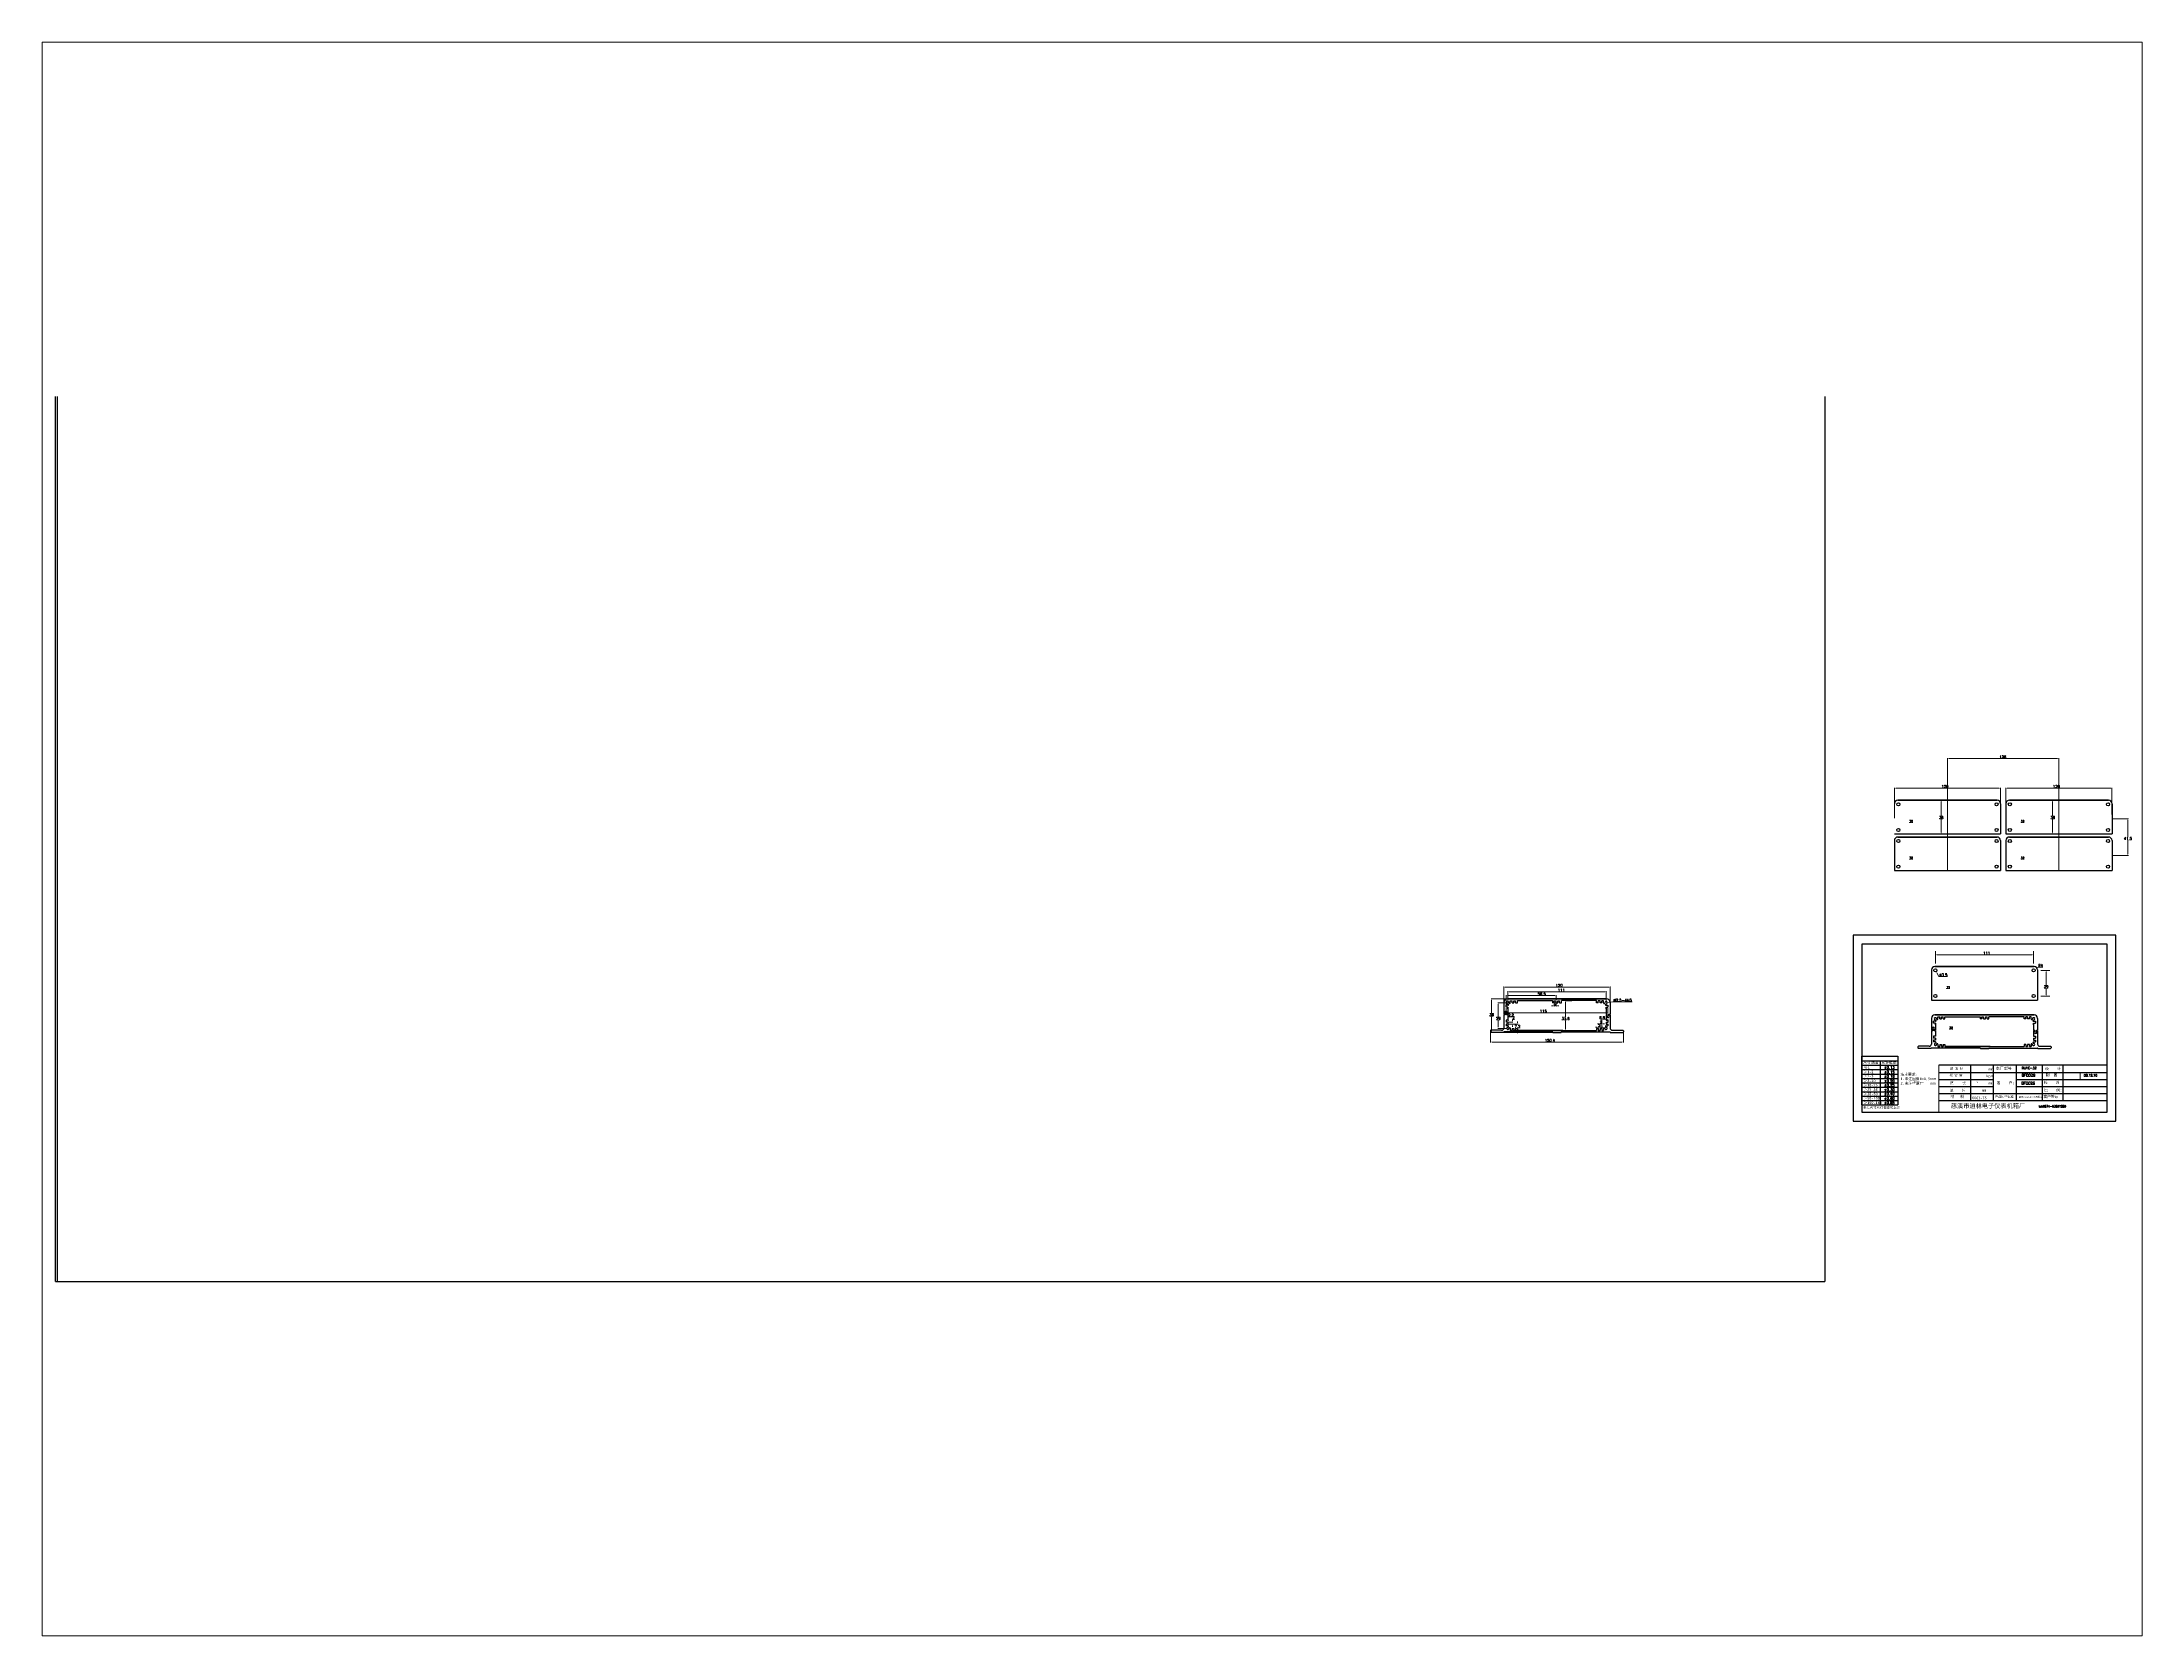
# Paper-space layout '布局1' of a CAD drawing. Header units: millimetres. Extents: x 26 to 231, y 20 to 176.
# The model-space entities are those that its viewports show. They can reach past a viewport. Long polylines and large blocks are cut down to what shows.
import ezdxf

# ---------------------------------------------------------------- set-up
doc = ezdxf.new("R2010")
doc.units = ezdxf.units.MM
doc.header["$PDMODE"] = 2
doc.header["$PDSIZE"] = 3
doc.layers.add('BORDERLINE', color=7, linetype='Continuous')
doc.styles.get("Standard").update_dxf_attribs({"font": 'txt.shx', "height": 3})
doc.dimstyles.new('ISO-25$0', dxfattribs={"dimtxt": 3.5, "dimasz": 1.5, "dimexe": 0.6, "dimexo": 1, "dimgap": 0.3, "dimtad": 1, "dimtih": 1, "dimtoh": 1, "dimdec": 1, "dimdsep": 46, "dimtxsty": 'Standard', "dimcen": 0, "dimclrd": 256, "dimclre": 256, "dimclrt": 256, "dimaunit": 1, "dimadec": 0, "dimazin": 3, "dimtfac": 1, "dimtdec": 1, "dimtofl": 0, "dimtmove": 0, "dimatfit": 3, "dimfxl": 0, "dimlwd": 9, "dimlwe": 9, "dimarcsym": 0})
doc.dimstyles.new('ISO-25$3', dxfattribs={"dimtxt": 3.5, "dimasz": 1.5, "dimexe": 1, "dimexo": 1, "dimgap": 0.3, "dimtad": 1, "dimtih": 1, "dimtoh": 1, "dimdec": 1, "dimdsep": 46, "dimtxsty": 'Standard', "dimcen": 0, "dimclrd": 256, "dimclre": 256, "dimclrt": 256, "dimaunit": 1, "dimadec": 0, "dimazin": 3, "dimtfac": 1, "dimtdec": 1, "dimtofl": 0, "dimtmove": 0, "dimatfit": 3, "dimfxl": 0, "dimlwd": 9, "dimlwe": 9, "dimarcsym": 0})
doc.dimstyles.new('ISO-25$4', dxfattribs={"dimtxt": 3.5, "dimasz": 0.8, "dimexe": 1, "dimexo": 1, "dimgap": 0.3, "dimtad": 1, "dimtih": 1, "dimtoh": 1, "dimdec": 1, "dimdsep": 46, "dimtxsty": 'Standard', "dimcen": 0, "dimclrd": 256, "dimclre": 256, "dimclrt": 256, "dimaunit": 1, "dimadec": 0, "dimazin": 3, "dimtfac": 1, "dimtdec": 1, "dimtofl": 0, "dimtmove": 0, "dimatfit": 3, "dimfxl": 0, "dimlwd": 9, "dimlwe": 9, "dimarcsym": 0})

# ---------------------------------------------------------------- blocks, each defined once
blk = doc.blocks.new('*D1')
at = {"lineweight": 9}
for p, q in [((2243.9, 351.5), (2254.2, 351.5)), ((2250.2, 350), (2250.2, 334.8)), ((2243.9, 322.5), (2254.2, 322.5)), ((2250.2, 324), (2250.2, 331.2))]:
    blk.add_line(p, q, dxfattribs=at)
for points in [[(2249.9, 350), (2250.4, 350), (2250.2, 351.5)], [(2249.9, 324), (2250.4, 324), (2250.2, 322.5)]]:
    blk.add_solid(points)
at = {"layer": 'Defpoints', "color": 0}
for p in [(2235.9, 351.5), (2235.9, 322.5), (2250.2, 322.5)]:
    blk.add_point(p, dxfattribs=at)
at = {"insert": (2250.2, 333), "char_height": 3, "attachment_point": 5}
blk.add_mtext('29', dxfattribs=at)
blk = doc.blocks.new('*D6')
at = {"lineweight": 9}
for p, q in [((2124.9, 359.5), (2124.9, 373.1)), ((2126.4, 369.1), (2234.4, 369.1)), ((2235.9, 359.5), (2235.9, 373.1))]:
    blk.add_line(p, q, dxfattribs=at)
for points in [[(2126.4, 369.4), (2126.4, 368.9), (2124.9, 369.1)], [(2234.4, 369.4), (2234.4, 368.9), (2235.9, 369.1)]]:
    blk.add_solid(points)
at = {"layer": 'Defpoints', "color": 0}
for p in [(2235.9, 369.1), (2124.9, 351.5), (2235.9, 351.5)]:
    blk.add_point(p, dxfattribs=at)
at = {"insert": (2182.8, 371), "char_height": 3, "attachment_point": 5}
blk.add_mtext('111', dxfattribs=at)
blk = doc.blocks.new('*D7')
at = {"lineweight": 9}
for p, q in [((2128.8, 344.5), (2126.5, 348.7)), ((2138.7, 344.5), (2128.8, 344.5))]:
    blk.add_line(p, q, dxfattribs=at)
blk.add_solid([(2126.7, 348.8), (2126.3, 348.5), (2125.8, 350)])
at = {"layer": 'Defpoints', "color": 0}
for p in [(2124.1, 353), (2125.8, 350)]:
    blk.add_point(p, dxfattribs=at)
at = {"insert": (2133.9, 346.4), "char_height": 3, "attachment_point": 5}
blk.add_mtext('∅3.5', dxfattribs=at)
blk = doc.blocks.new('*D8')
at = {"lineweight": 9}
for p, q in [((2241, 355.2), (2240.4, 354.7)), ((2246.3, 355.2), (2241, 355.2))]:
    blk.add_line(p, q, dxfattribs=at)
blk.add_solid([(2240.3, 354.8), (2240.4, 354.6), (2239.7, 354.3)])
at = {"layer": 'Defpoints', "color": 0}
for p in [(2236.4, 352), (2239.7, 354.3)]:
    blk.add_point(p, dxfattribs=at)
at = {"insert": (2243.8, 357.1), "char_height": 3, "attachment_point": 5}
blk.add_mtext('R4', dxfattribs=at)
blk = doc.blocks.new('*D9')
at = {"lineweight": 9}
for p, q in [((2138.5, 465.2), (2138.5, 591.5)), ((2140, 590.9), (2263, 590.9)), ((2264.5, 465.2), (2264.5, 591.5))]:
    blk.add_line(p, q, dxfattribs=at)
for points in [[(2140, 591.1), (2140, 590.6), (2138.5, 590.9)], [(2263, 591.1), (2263, 590.6), (2264.5, 590.9)]]:
    blk.add_solid(points)
at = {"layer": 'Defpoints', "color": 0}
for p in [(2264.5, 590.9), (2138.5, 464.2), (2264.5, 464.2)]:
    blk.add_point(p, dxfattribs=at)
at = {"insert": (2201, 592.7), "char_height": 3, "attachment_point": 5}
blk.add_mtext('126', dxfattribs=at)
blk = doc.blocks.new('*D10')
at = {"lineweight": 9}
for p, q in [((2204.5, 523.7), (2204.5, 558)), ((2206, 557.4), (2323, 557.4)), ((2324.5, 527.5), (2324.5, 558))]:
    blk.add_line(p, q, dxfattribs=at)
for points in [[(2206, 557.6), (2206, 557.1), (2204.5, 557.4)], [(2323, 557.6), (2323, 557.1), (2324.5, 557.4)]]:
    blk.add_solid(points)
at = {"layer": 'Defpoints', "color": 0}
for p in [(2324.5, 557.4), (2204.5, 522.7), (2324.5, 526.5)]:
    blk.add_point(p, dxfattribs=at)
at = {"insert": (2261.7, 559.2), "char_height": 3, "attachment_point": 5}
blk.add_mtext('120', dxfattribs=at)
blk = doc.blocks.new('*D11')
at = {"lineweight": 9}
for p, q in [((2260.7, 543.7), (2256.8, 543.7)), ((2257.4, 542.2), (2257.4, 526)), ((2257.4, 507.2), (2257.4, 522.3)), ((2260.7, 505.7), (2256.8, 505.7))]:
    blk.add_line(p, q, dxfattribs=at)
for points in [[(2257.1, 542.2), (2257.6, 542.2), (2257.4, 543.7)], [(2257.1, 507.2), (2257.6, 507.2), (2257.4, 505.7)]]:
    blk.add_solid(points)
at = {"layer": 'Defpoints', "color": 0}
for p in [(2261.7, 543.7), (2257.4, 505.7), (2261.7, 505.7)]:
    blk.add_point(p, dxfattribs=at)
at = {"insert": (2257.4, 524.2), "char_height": 3, "attachment_point": 5}
blk.add_mtext('38', dxfattribs=at)
blk = doc.blocks.new('*D12')
at = {"lineweight": 9}
for p, q in [((2134.7, 543.7), (2130.8, 543.7)), ((2131.4, 542.2), (2131.4, 526)), ((2131.4, 507.2), (2131.4, 522.3)), ((2134.7, 505.7), (2130.8, 505.7))]:
    blk.add_line(p, q, dxfattribs=at)
for points in [[(2131.1, 542.2), (2131.6, 542.2), (2131.4, 543.7)], [(2131.1, 507.2), (2131.6, 507.2), (2131.4, 505.7)]]:
    blk.add_solid(points)
at = {"layer": 'Defpoints', "color": 0}
for p in [(2135.7, 543.7), (2131.4, 505.7), (2135.7, 505.7)]:
    blk.add_point(p, dxfattribs=at)
at = {"insert": (2131.4, 524.2), "char_height": 3, "attachment_point": 5}
blk.add_mtext('38', dxfattribs=at)
blk = doc.blocks.new('*D13')
at = {"lineweight": 9}
for p, q in [((2078.5, 523.7), (2078.5, 558)), ((2080, 557.4), (2197, 557.4)), ((2198.5, 527.5), (2198.5, 558))]:
    blk.add_line(p, q, dxfattribs=at)
for points in [[(2080, 557.6), (2080, 557.1), (2078.5, 557.4)], [(2197, 557.6), (2197, 557.1), (2198.5, 557.4)]]:
    blk.add_solid(points)
at = {"layer": 'Defpoints', "color": 0}
for p in [(2198.5, 557.4), (2078.5, 522.7), (2198.5, 526.5)]:
    blk.add_point(p, dxfattribs=at)
at = {"insert": (2135.7, 559.2), "char_height": 3, "attachment_point": 5}
blk.add_mtext('120', dxfattribs=at)
blk = doc.blocks.new('*D14')
at = {"lineweight": 9}
for p, q in [((2325.5, 522.7), (2343.1, 522.7)), ((2342.5, 521.2), (2342.5, 502.2)), ((2342.5, 482.7), (2342.5, 498.5)), ((2325.5, 481.2), (2343.1, 481.2))]:
    blk.add_line(p, q, dxfattribs=at)
for points in [[(2342.2, 521.2), (2342.7, 521.2), (2342.5, 522.7)], [(2342.2, 482.7), (2342.7, 482.7), (2342.5, 481.2)]]:
    blk.add_solid(points)
at = {"layer": 'Defpoints', "color": 0}
for p in [(2324.5, 522.7), (2324.5, 481.2), (2342.5, 481.2)]:
    blk.add_point(p, dxfattribs=at)
at = {"insert": (2342.5, 500.4), "char_height": 3, "attachment_point": 5}
blk.add_mtext('41.5', dxfattribs=at)
blk = doc.blocks.new('*D15')
at = {"lineweight": 9}
for p, q in [((1637.1, 314.7), (1637.1, 333.3)), ((1638.6, 332.7), (1755.6, 332.7)), ((1757.1, 309.8), (1757.1, 333.3))]:
    blk.add_line(p, q, dxfattribs=at)
for points in [[(1638.6, 332.9), (1638.6, 332.4), (1637.1, 332.7)], [(1755.6, 332.9), (1755.6, 332.4), (1757.1, 332.7)]]:
    blk.add_solid(points)
at = {"layer": 'Defpoints', "color": 0}
for p in [(1757.1, 332.7), (1637.1, 313.7), (1757.1, 308.8)]:
    blk.add_point(p, dxfattribs=at)
at = {"insert": (1699.5, 334.5), "char_height": 3, "attachment_point": 5}
blk.add_mtext('120', dxfattribs=at)
blk = doc.blocks.new('*D16')
at = {"lineweight": 9}
for p, q in [((1694, 319.4), (1622.6, 319.4)), ((1623.2, 317.9), (1623.2, 303.2)), ((1623.2, 282.9), (1623.2, 299.6)), ((1694.3, 281.4), (1622.6, 281.4))]:
    blk.add_line(p, q, dxfattribs=at)
for points in [[(1623, 317.9), (1623.5, 317.9), (1623.2, 319.4)], [(1623, 282.9), (1623.5, 282.9), (1623.2, 281.4)]]:
    blk.add_solid(points)
at = {"layer": 'Defpoints', "color": 0}
for p in [(1623.2, 319.4), (1695, 319.4), (1695.3, 281.4)]:
    blk.add_point(p, dxfattribs=at)
at = {"insert": (1623.2, 301.4), "char_height": 3, "attachment_point": 5}
blk.add_mtext('38', dxfattribs=at)
blk = doc.blocks.new('*D17')
at = {"lineweight": 9}
for p, q in [((1621.9, 281.7), (1621.9, 270)), ((1623.4, 270.6), (1770.8, 270.6)), ((1772.3, 281.7), (1772.3, 270))]:
    blk.add_line(p, q, dxfattribs=at)
for points in [[(1623.4, 270.9), (1623.4, 270.4), (1621.9, 270.6)], [(1770.8, 270.9), (1770.8, 270.4), (1772.3, 270.6)]]:
    blk.add_solid(points)
at = {"layer": 'Defpoints', "color": 0}
for p in [(1621.9, 282.7), (1772.3, 282.7), (1772.3, 270.6)]:
    blk.add_point(p, dxfattribs=at)
at = {"insert": (1689.1, 272.5), "char_height": 3, "attachment_point": 5}
blk.add_mtext('150.4', dxfattribs=at)
blk = doc.blocks.new('*D18')
at = {"lineweight": 9}
for p, q in [((1641.6, 315.9), (1641.6, 328)), ((1643.1, 327.4), (1751.1, 327.4)), ((1752.6, 315.9), (1752.6, 328))]:
    blk.add_line(p, q, dxfattribs=at)
for points in [[(1643.1, 327.6), (1643.1, 327.1), (1641.6, 327.4)], [(1751.1, 327.6), (1751.1, 327.1), (1752.6, 327.4)]]:
    blk.add_solid(points)
at = {"layer": 'Defpoints', "color": 0}
for p in [(1641.6, 314.9), (1752.6, 327.4), (1752.6, 314.9)]:
    blk.add_point(p, dxfattribs=at)
at = {"insert": (1702, 329.2), "char_height": 3, "attachment_point": 5}
blk.add_mtext('111', dxfattribs=at)
blk = doc.blocks.new('*D19')
at = {"lineweight": 9}
for p, q in [((1640.6, 314.9), (1630.2, 314.9)), ((1630.8, 313.4), (1630.8, 299.1)), ((1640.6, 285.9), (1630.2, 285.9)), ((1630.8, 287.4), (1630.8, 295.5))]:
    blk.add_line(p, q, dxfattribs=at)
for points in [[(1630.6, 313.4), (1631.1, 313.4), (1630.8, 314.9)], [(1630.6, 287.4), (1631.1, 287.4), (1630.8, 285.9)]]:
    blk.add_solid(points)
at = {"layer": 'Defpoints', "color": 0}
for p in [(1630.8, 314.9), (1641.6, 314.9), (1641.6, 285.9)]:
    blk.add_point(p, dxfattribs=at)
at = {"insert": (1630.8, 297.3), "char_height": 3, "attachment_point": 5}
blk.add_mtext('29', dxfattribs=at)
blk = doc.blocks.new('*D26')
at = {"lineweight": 9}
for p, q in [((1760.3, 315.9), (1755.3, 315.3)), ((1782.3, 315.9), (1760.3, 315.9))]:
    blk.add_line(p, q, dxfattribs=at)
blk.add_solid([(1755.3, 315.5), (1755.3, 315), (1753.8, 315.1)])
at = {"layer": 'Defpoints', "color": 0}
for p in [(1751.3, 314.8), (1753.8, 315.1)]:
    blk.add_point(p, dxfattribs=at)
at = {"insert": (1771.4, 317.8), "char_height": 3, "attachment_point": 5}
blk.add_mtext('∅2.5-4M3', dxfattribs=at)
blk = doc.blocks.new('*D28')
at = {"lineweight": 9}
for p, q in [((1714.1, 317.3), (1706.2, 317.3)), ((1706.8, 315.8), (1706.8, 298.8)), ((1706.8, 285.2), (1706.8, 295.1)), ((1713.2, 283.7), (1706.2, 283.7))]:
    blk.add_line(p, q, dxfattribs=at)
for points in [[(1706.6, 315.8), (1707.1, 315.8), (1706.8, 317.3)], [(1706.6, 285.2), (1707.1, 285.2), (1706.8, 283.7)]]:
    blk.add_solid(points)
at = {"layer": 'Defpoints', "color": 0}
for p in [(1706.8, 317.3), (1715.1, 317.3), (1714.2, 283.7)]:
    blk.add_point(p, dxfattribs=at)
at = {"insert": (1706.8, 297), "char_height": 3, "attachment_point": 5}
blk.add_mtext('33.6', dxfattribs=at)
blk = doc.blocks.new('*D31')
at = {"lineweight": 9}
for p, q in [((1639.6, 308.9), (1639.6, 303)), ((1754.6, 308.9), (1754.6, 303)), ((1641.1, 303.6), (1753.1, 303.6))]:
    blk.add_line(p, q, dxfattribs=at)
for points in [[(1641.1, 303.9), (1641.1, 303.4), (1639.6, 303.6)], [(1753.1, 303.9), (1753.1, 303.4), (1754.6, 303.6)]]:
    blk.add_solid(points)
at = {"layer": 'Defpoints', "color": 0}
for p in [(1639.6, 309.9), (1754.6, 309.9), (1754.6, 303.6)]:
    blk.add_point(p, dxfattribs=at)
at = {"insert": (1681.7, 305.4), "char_height": 3, "attachment_point": 5}
blk.add_mtext('115', dxfattribs=at)
blk = doc.blocks.new('*D32')
at = {"lineweight": 9}
for p, q in [((1641.8, 296.6), (1641.8, 299.2)), ((1641.8, 299.2), (1648.2, 299.2)), ((1641.8, 291.4), (1641.8, 289.9)), ((1642.6, 295.1), (1642.4, 295.1)), ((1642.6, 292.9), (1642.4, 292.9))]:
    blk.add_line(p, q, dxfattribs=at)
for points in [[(1641.6, 296.6), (1642.1, 296.6), (1641.8, 295.1)], [(1641.6, 291.4), (1642.1, 291.4), (1641.8, 292.9)]]:
    blk.add_solid(points)
at = {"layer": 'Defpoints', "color": 0}
for p in [(1641.6, 295.1), (1641.6, 292.9), (1641.8, 292.9)]:
    blk.add_point(p, dxfattribs=at)
at = {"insert": (1645.2, 301), "char_height": 3, "attachment_point": 5}
blk.add_mtext('2.2', dxfattribs=at)
blk = doc.blocks.new('*D33')
at = {"lineweight": 9}
for p, q in [((1641.6, 292.9), (1647.3, 292.9)), ((1641.6, 290.9), (1647.3, 290.9)), ((1646.7, 294.4), (1646.7, 295.9)), ((1646.7, 295.9), (1649.1, 295.9)), ((1646.7, 289.4), (1646.7, 287.9))]:
    blk.add_line(p, q, dxfattribs=at)
for points in [[(1646.5, 294.4), (1647, 294.4), (1646.7, 292.9)], [(1646.5, 289.4), (1647, 289.4), (1646.7, 290.9)]]:
    blk.add_solid(points)
at = {"layer": 'Defpoints', "color": 0}
for p in [(1640.6, 292.9), (1640.6, 290.9), (1646.7, 290.9)]:
    blk.add_point(p, dxfattribs=at)
at = {"insert": (1648.1, 297.8), "char_height": 3, "attachment_point": 5}
blk.add_mtext('2', dxfattribs=at)
blk = doc.blocks.new('*D34')
at = {"lineweight": 9}
for p, q in [((1641.6, 290.9), (1653.1, 290.9)), ((1652.5, 292.4), (1652.5, 293.9)), ((1647.4, 283.7), (1653.1, 283.7)), ((1652.5, 282.2), (1652.5, 280.7))]:
    blk.add_line(p, q, dxfattribs=at)
for points in [[(1652.2, 292.4), (1652.7, 292.4), (1652.5, 290.9)], [(1652.2, 282.2), (1652.7, 282.2), (1652.5, 283.7)]]:
    blk.add_solid(points)
at = {"layer": 'Defpoints', "color": 0}
for p in [(1640.6, 290.9), (1646.4, 283.7), (1652.5, 283.7)]:
    blk.add_point(p, dxfattribs=at)
at = {"insert": (1652.5, 288.2), "char_height": 3, "attachment_point": 5}
blk.add_mtext('7.2', dxfattribs=at)
blk = doc.blocks.new('*D35')
at = {"lineweight": 9}
for p, q in [((1742.3, 287.2), (1740.8, 287.2)), ((1743.8, 284.7), (1743.8, 287.8)), ((1745.8, 284.7), (1745.8, 287.8)), ((1747.3, 287.2), (1748.8, 287.2))]:
    blk.add_line(p, q, dxfattribs=at)
for points in [[(1742.3, 287.5), (1742.3, 287), (1743.8, 287.2)], [(1747.3, 287.5), (1747.3, 287), (1745.8, 287.2)]]:
    blk.add_solid(points)
at = {"layer": 'Defpoints', "color": 0}
for p in [(1745.8, 287.2), (1743.8, 283.7), (1745.8, 283.7)]:
    blk.add_point(p, dxfattribs=at)
at = {"insert": (1744.8, 289.1), "char_height": 3, "attachment_point": 5}
blk.add_mtext('2', dxfattribs=at)
blk = doc.blocks.new('*D36')
at = {"lineweight": 9}
for p, q in [((1744.3, 291.1), (1742.8, 291.1)), ((1745.8, 286.9), (1745.8, 291.7)), ((1747.8, 286.7), (1747.8, 291.7)), ((1749.3, 291.1), (1750.8, 291.1))]:
    blk.add_line(p, q, dxfattribs=at)
for points in [[(1744.3, 291.4), (1744.3, 290.9), (1745.8, 291.1)], [(1749.3, 291.4), (1749.3, 290.9), (1747.8, 291.1)]]:
    blk.add_solid(points)
at = {"layer": 'Defpoints', "color": 0}
for p in [(1745.8, 285.9), (1747.8, 291.1), (1747.8, 285.7)]:
    blk.add_point(p, dxfattribs=at)
at = {"insert": (1746.8, 292.9), "char_height": 3, "attachment_point": 5}
blk.add_mtext('2', dxfattribs=at)
blk = doc.blocks.new('*D37')
at = {"lineweight": 9}
for p, q in [((1747.8, 284.7), (1747.8, 296.9)), ((1749.3, 296.3), (1753.1, 296.3)), ((1754.6, 291.9), (1754.6, 296.9))]:
    blk.add_line(p, q, dxfattribs=at)
for points in [[(1749.3, 296.5), (1749.3, 296), (1747.8, 296.3)], [(1753.1, 296.5), (1753.1, 296), (1754.6, 296.3)]]:
    blk.add_solid(points)
at = {"layer": 'Defpoints', "color": 0}
for p in [(1754.6, 296.3), (1754.6, 290.9), (1747.8, 283.7)]:
    blk.add_point(p, dxfattribs=at)
at = {"insert": (1748.2, 298.1), "char_height": 3, "attachment_point": 5}
blk.add_mtext('6.8', dxfattribs=at)
blk = doc.blocks.new('*D38')
at = {"lineweight": 9}
for p, q in [((1692.6, 311.4), (1691.1, 311.4)), ((1694.1, 313.9), (1694.1, 310.8)), ((1696.1, 313.9), (1696.1, 310.8)), ((1697.6, 311.4), (1699.1, 311.4))]:
    blk.add_line(p, q, dxfattribs=at)
for points in [[(1692.6, 311.6), (1692.6, 311.1), (1694.1, 311.4)], [(1697.6, 311.6), (1697.6, 311.1), (1696.1, 311.4)]]:
    blk.add_solid(points)
at = {"layer": 'Defpoints', "color": 0}
for p in [(1694.1, 314.9), (1696.1, 314.9), (1696.1, 311.4)]:
    blk.add_point(p, dxfattribs=at)
at = {"insert": (1695.1, 313.2), "char_height": 3, "attachment_point": 5}
blk.add_mtext('2', dxfattribs=at)
blk = doc.blocks.new('*D39')
at = {"lineweight": 9}
for p, q in [((1639.6, 312), (1639.6, 323.7)), ((1641.1, 323.1), (1694.6, 323.1)), ((1696.1, 318.1), (1696.1, 323.7))]:
    blk.add_line(p, q, dxfattribs=at)
for points in [[(1641.1, 323.3), (1641.1, 322.8), (1639.6, 323.1)], [(1694.6, 323.3), (1694.6, 322.8), (1696.1, 323.1)]]:
    blk.add_solid(points)
at = {"layer": 'Defpoints', "color": 0}
for p in [(1639.6, 311), (1696.1, 323.1), (1696.1, 317.1)]:
    blk.add_point(p, dxfattribs=at)
at = {"insert": (1679.9, 324.9), "char_height": 3, "attachment_point": 5}
blk.add_mtext('56.5', dxfattribs=at)

msp = doc.modelspace()

# ---------------------------------------------------------------- linework, layer by layer
for p, q in [((2082.5145, 543.7398), (2194.5145, 543.7398)), ((2194.5145, 543.7398), (2082.5145, 543.7398)), ((2198.5145, 539.7398), (2198.5145, 526.5398)), ((2198.5145, 539.7398), (2198.5145, 505.7398)), ((2204.5145, 539.7398), (2204.5145, 505.7398)), ((2320.5145, 543.7398), (2208.5145, 543.7398)), ((2208.5145, 543.7398), (2320.5145, 543.7398)), ((2324.5145, 539.7398), (2324.5145, 505.7398)), ((2324.5145, 539.7398), (2324.5145, 526.5398)), ((2078.5145, 505.7398), (2198.5145, 505.7398)), ((2194.5145, 502.2398), (2082.5145, 502.2398)), ((2082.5145, 502.2398), (2194.5145, 502.2398)), ((2204.5145, 505.7398), (2324.5145, 505.7398)), ((2208.5145, 502.2398), (2320.5145, 502.2398)), ((2320.5145, 502.2398), (2208.5145, 502.2398)), ((2078.5145, 498.2398), (2078.5145, 464.2398)), ((2198.5145, 498.2398), (2198.5145, 464.2398)), ((2198.5145, 498.2398), (2198.5145, 485.0398)), ((2204.5145, 498.2398), (2204.5145, 464.2398)), ((2324.5145, 498.2398), (2324.5145, 485.0398)), ((2324.5145, 498.2398), (2324.5145, 464.2398)), ((2078.5145, 464.2398), (2198.5145, 464.2398)), ((2204.5145, 464.2398), (2324.5145, 464.2398)), ((2120.409, 351.994), (2120.409, 317.994)), ((2236.409, 355.994), (2124.409, 355.994)), ((2124.409, 355.994), (2236.409, 355.994)), ((2240.409, 351.994), (2240.409, 317.994)), ((2240.409, 351.994), (2240.409, 338.794)), ((1637.0887, 315.4392), (1637.0887, 302.2392)), ((1639.5887, 309.9392), (1639.5887, 312.1392)), ((1641.5887, 312.1392), (1639.5887, 312.1392)), ((1641.5887, 309.9392), (1639.5887, 309.9392)), ((1640.4251, 315.3957), (1640.2352, 315.5856)), ((1641.1322, 316.1028), (1640.9423, 316.2927)), ((1753.0887, 319.4392), (1641.0887, 319.4392)), ((1641.0887, 319.4392), (1753.0887, 319.4392)), ((1641.5887, 307.9392), (1641.5887, 309.9392)), ((1641.5887, 307.9392), (1641.5887, 309.9392)), ((1641.5887, 309.9392), (1641.5887, 307.9392)), ((1641.5887, 309.9392), (1641.5887, 307.9392)), ((1642.223, 313.1735), (1641.7022, 313.6943)), ((1642.223, 313.1735), (1641.7022, 313.6943)), ((1643.3544, 314.3048), (1642.8336, 314.8257)), ((1644.3856, 317.1392), (1646.3856, 317.1392)), ((1644.3856, 315.0717), (1644.3856, 317.1392)), ((1644.3856, 315.0717), (1644.3856, 317.1392)), ((1646.3856, 314.9392), (1646.3856, 317.1392)), ((1646.3856, 315.1392), (1646.3856, 317.1392)), ((1646.3856, 314.9392), (1648.3856, 314.9392)), ((1648.3856, 317.1392), (1650.3856, 317.1392)), ((1648.3856, 314.9392), (1648.3856, 317.1392)), ((1650.3856, 314.9392), (1650.3856, 317.1392)), ((1650.3856, 314.9392), (1652.3856, 314.9392)), ((1652.3856, 317.3392), (1692.0887, 317.3392)), ((1652.3856, 314.9392), (1652.3856, 317.3392)), ((1692.0887, 317.3392), (1692.0887, 314.9392)), ((1694.0887, 314.9392), (1692.0887, 314.9392)), ((1694.0887, 317.1392), (1696.0887, 317.1392)), ((1694.0887, 314.9392), (1694.0887, 317.1392)), ((1694.0887, 315.1392), (1694.0887, 317.1392)), ((1696.0887, 314.9392), (1696.0887, 317.1392)), ((1696.0887, 314.9392), (1698.0887, 314.9392)), ((1698.0887, 317.1392), (1700.0887, 317.1392)), ((1698.0887, 314.9392), (1698.0887, 317.1392)), ((1700.0887, 314.9392), (1700.0887, 317.1392)), ((1700.0887, 314.9392), (1702.0887, 314.9392)), ((1702.0887, 314.9392), (1702.0887, 317.3392)), ((1741.7919, 317.3392), (1702.0887, 317.3392)), ((1741.7919, 314.9392), (1741.7919, 317.3392)), ((1743.7919, 314.9392), (1741.7919, 314.9392)), ((1745.7919, 317.1392), (1743.7919, 317.1392)), ((1743.7919, 314.9392), (1743.7919, 317.1392)), ((1745.7919, 314.9392), (1745.7919, 317.1392)), ((1747.7919, 314.9392), (1745.7919, 314.9392)), ((1749.7919, 317.1392), (1747.7919, 317.1392)), ((1747.7919, 314.9392), (1747.7919, 317.1392)), ((1747.7919, 315.1392), (1747.7919, 317.1392)), ((1749.7919, 314.8066), (1749.7919, 317.1392)), ((1749.7919, 314.8066), (1749.7919, 317.1392)), ((1750.823, 314.3048), (1751.3439, 314.8257)), ((1751.9544, 313.1735), (1752.4752, 313.6943)), ((1751.9544, 313.1735), (1752.4752, 313.6943)), ((1752.5887, 312.1392), (1754.5887, 312.1392)), ((1752.5887, 309.9392), (1754.5887, 309.9392)), ((1752.5887, 307.9392), (1752.5887, 309.9392)), ((1752.5887, 307.9392), (1752.5887, 309.9392)), ((1752.5887, 309.9392), (1752.5887, 307.9392)), ((1752.5887, 309.9392), (1752.5887, 302.2392)), ((1752.5887, 309.9392), (1752.5887, 307.9392)), ((1753.0453, 316.1028), (1753.2352, 316.2927)), ((1753.7524, 315.3957), (1753.9423, 315.5856)), ((1754.5887, 312.1392), (1754.5887, 309.9392)), ((1757.0887, 315.4392), (1757.0887, 302.2392)), ((1757.0887, 315.4392), (1757.0887, 302.2392)), ((2120.409, 317.994), (2240.409, 317.994)), ((1638.3387, 302.2392), (1637.0887, 302.2392)), ((1638.4887, 301.4392), (1637.0887, 301.4392)), ((1637.0887, 301.4392), (1637.0887, 286.4392)), ((1638.3387, 303.3085), (1638.3387, 302.2392)), ((1638.3387, 303.3085), (1638.3387, 302.2392)), ((1638.4887, 303.3646), (1638.4887, 301.4392)), ((1638.4887, 303.3646), (1638.4887, 302.0392)), ((1641.5887, 295.1392), (1639.5887, 295.1392)), ((1639.5887, 295.1392), (1639.5887, 292.9392)), ((1641.5887, 292.9392), (1639.5887, 292.9392)), ((1641.5887, 290.9392), (1639.5887, 290.9392)), ((1639.5887, 290.9392), (1639.5887, 288.7392)), ((1641.5887, 288.7392), (1639.5887, 288.7392)), ((1640.1887, 303.3646), (1640.1887, 301.4392)), ((1640.1887, 303.3646), (1640.1887, 302.0392)), ((1641.5887, 301.4392), (1640.1887, 301.4392)), ((1640.3387, 303.3085), (1640.3387, 302.2392)), ((1640.3387, 303.3085), (1640.3387, 302.2392)), ((1641.5887, 302.2392), (1640.3387, 302.2392)), ((1641.5887, 307.9392), (1641.5887, 302.2392)), ((1641.5887, 301.4392), (1641.5887, 295.1392)), ((1641.5887, 301.4392), (1641.5887, 295.1392)), ((1641.5887, 292.9392), (1641.5887, 290.9392)), ((1641.5887, 292.9392), (1641.5887, 290.9392)), ((1642.223, 287.7048), (1641.7022, 287.184)), ((1643.3544, 286.5735), (1642.8336, 286.0526)), ((1644.3856, 286.0717), (1644.3856, 283.7392)), ((1644.3856, 286.0717), (1644.3856, 283.7392)), ((1644.3856, 285.9392), (1644.3887, 285.9392)), ((1646.3856, 285.9392), (1648.3856, 285.9392)), ((1646.3856, 285.9392), (1646.3856, 283.7392)), ((1646.3856, 285.7392), (1646.3856, 283.7392)), ((1648.3856, 285.9392), (1648.3856, 283.7392)), ((1650.3856, 285.9392), (1652.3856, 285.9392)), ((1650.3856, 285.9392), (1650.3856, 283.7392)), ((1652.3856, 285.9392), (1652.3856, 283.7392)), ((1743.7919, 285.9392), (1741.7919, 285.9392)), ((1741.7919, 285.9392), (1741.7919, 283.7392)), ((1743.7919, 285.9392), (1743.7919, 283.7392)), ((1747.7919, 285.9392), (1745.7919, 285.9392)), ((1745.7919, 285.9392), (1745.7919, 283.7392)), ((1747.7919, 285.9392), (1747.7919, 283.7392)), ((1747.7919, 285.7392), (1747.7919, 283.7392)), ((1749.7919, 285.9392), (1749.7887, 285.9392)), ((1749.7919, 286.0717), (1749.7919, 283.7392)), ((1749.7919, 286.0717), (1749.7919, 283.7392)), ((1750.823, 286.5735), (1751.3439, 286.0526)), ((1751.9544, 287.7048), (1752.4752, 287.184)), ((1752.5887, 302.2392), (1753.9887, 302.2392)), ((1752.5887, 301.4392), (1753.8387, 301.4392)), ((1752.5887, 301.4392), (1752.5887, 295.1392)), ((1752.5887, 301.4392), (1752.5887, 295.1392)), ((1752.5887, 295.1392), (1754.5887, 295.1392)), ((1752.5887, 292.9392), (1754.5887, 292.9392)), ((1752.5887, 292.9392), (1752.5887, 290.9392)), ((1752.5887, 292.9392), (1752.5887, 290.9392)), ((1752.5887, 290.9392), (1754.5887, 290.9392)), ((1752.5887, 288.7392), (1754.5887, 288.7392)), ((1753.8387, 300.3698), (1753.8387, 301.4392)), ((1753.9887, 300.3138), (1753.9887, 302.2392)), ((1754.5887, 295.1392), (1754.5887, 292.9392)), ((1754.5887, 290.9392), (1754.5887, 288.7392)), ((1755.6887, 302.2392), (1757.0887, 302.2392)), ((1755.6887, 300.3138), (1755.6887, 302.2392)), ((1755.8387, 300.3698), (1755.8387, 301.4392)), ((1755.8387, 301.4392), (1757.0887, 301.4392)), ((1757.0887, 301.4392), (1757.0887, 286.4392)), ((1757.0887, 301.4392), (1757.0887, 286.4392)), ((2120.409, 297.3392), (2120.409, 284.1392)), ((2121.659, 285.2085), (2121.659, 284.1392)), ((2121.659, 285.2085), (2121.659, 284.1392)), ((2121.809, 285.2646), (2121.809, 283.3392)), ((2121.809, 285.2646), (2121.809, 283.9392)), ((2122.909, 291.8392), (2122.909, 294.0392)), ((2124.909, 294.0392), (2122.909, 294.0392)), ((2124.909, 291.8392), (2122.909, 291.8392)), ((2123.509, 285.2646), (2123.509, 283.3392)), ((2123.509, 285.2646), (2123.509, 283.9392)), ((2123.7454, 297.2957), (2123.5555, 297.4856)), ((2123.659, 285.2085), (2123.659, 284.1392)), ((2123.659, 285.2085), (2123.659, 284.1392)), ((2124.4525, 298.0028), (2124.2626, 298.1927)), ((2236.409, 301.3392), (2124.409, 301.3392)), ((2124.409, 301.3392), (2236.409, 301.3392)), ((2124.909, 289.8392), (2124.909, 291.8392)), ((2124.909, 289.8392), (2124.909, 291.8392)), ((2124.909, 291.8392), (2124.909, 289.8392)), ((2124.909, 291.8392), (2124.909, 289.8392)), ((2124.909, 289.8392), (2124.909, 284.1392)), ((2125.5433, 295.0735), (2125.0225, 295.5943)), ((2125.5433, 295.0735), (2125.0225, 295.5943)), ((2126.6747, 296.2048), (2126.1538, 296.7257)), ((2127.7059, 299.0392), (2129.7059, 299.0392)), ((2127.7059, 296.9717), (2127.7059, 299.0392)), ((2127.7059, 296.9717), (2127.7059, 299.0392)), ((2129.7059, 296.8392), (2129.7059, 299.0392)), ((2129.7059, 297.0392), (2129.7059, 299.0392)), ((2129.7059, 296.8392), (2131.7059, 296.8392)), ((2131.7059, 299.0392), (2133.7059, 299.0392)), ((2131.7059, 296.8392), (2131.7059, 299.0392)), ((2133.7059, 296.8392), (2133.7059, 299.0392)), ((2133.7059, 296.8392), (2135.7059, 296.8392)), ((2135.7059, 299.2392), (2175.409, 299.2392)), ((2135.7059, 296.8392), (2135.7059, 299.2392)), ((2175.409, 299.2392), (2175.409, 296.8392)), ((2177.409, 296.8392), (2175.409, 296.8392)), ((2177.409, 299.0392), (2179.409, 299.0392)), ((2177.409, 296.8392), (2177.409, 299.0392)), ((2177.409, 297.0392), (2177.409, 299.0392)), ((2179.409, 296.8392), (2179.409, 299.0392)), ((2179.409, 296.8392), (2181.409, 296.8392)), ((2181.409, 299.0392), (2183.409, 299.0392)), ((2181.409, 296.8392), (2181.409, 299.0392)), ((2183.409, 296.8392), (2183.409, 299.0392)), ((2183.409, 296.8392), (2185.409, 296.8392)), ((2185.409, 296.8392), (2185.409, 299.2392)), ((2225.1121, 299.2392), (2185.409, 299.2392)), ((2225.1121, 296.8392), (2225.1121, 299.2392)), ((2227.1121, 296.8392), (2225.1121, 296.8392)), ((2229.1121, 299.0392), (2227.1121, 299.0392)), ((2227.1121, 296.8392), (2227.1121, 299.0392)), ((2229.1121, 296.8392), (2229.1121, 299.0392)), ((2231.1121, 296.8392), (2229.1121, 296.8392)), ((2233.1121, 299.0392), (2231.1121, 299.0392)), ((2231.1121, 296.8392), (2231.1121, 299.0392)), ((2231.1121, 297.0392), (2231.1121, 299.0392)), ((2233.1121, 296.7066), (2233.1121, 299.0392)), ((2233.1121, 296.7066), (2233.1121, 299.0392)), ((2234.1433, 296.2048), (2234.6642, 296.7257)), ((2235.2747, 295.0735), (2235.7955, 295.5943)), ((2235.2747, 295.0735), (2235.7955, 295.5943)), ((2235.909, 294.0392), (2237.909, 294.0392)), ((2235.909, 291.8392), (2237.909, 291.8392)), ((2235.909, 289.8392), (2235.909, 291.8392)), ((2235.909, 289.8392), (2235.909, 291.8392)), ((2235.909, 291.8392), (2235.909, 289.8392)), ((2235.909, 291.8392), (2235.909, 284.1392)), ((2235.909, 291.8392), (2235.909, 289.8392)), ((2236.3655, 298.0028), (2236.5555, 298.1927)), ((2237.0727, 297.2957), (2237.2626, 297.4856)), ((2237.909, 294.0392), (2237.909, 291.8392)), ((2240.409, 297.3392), (2240.409, 284.1392)), ((2240.409, 297.3392), (2240.409, 284.1392)), ((1621.8887, 283.3392), (1621.8887, 282.0392)), ((1634.5887, 283.9392), (1622.4887, 283.9392)), ((1636.6387, 281.4392), (1622.4887, 281.4392)), ((1692.0387, 281.9392), (1637.1387, 281.9392)), ((1644.3856, 283.7392), (1646.3856, 283.7392)), ((1644.3856, 283.7392), (1646.3856, 283.7392)), ((1646.3856, 283.7392), (1644.3856, 283.7392)), ((1646.3856, 283.7392), (1644.5856, 283.7392)), ((1648.3856, 283.7392), (1650.3856, 283.7392)), ((1648.3856, 283.7392), (1650.3856, 283.7392)), ((1650.3856, 283.7392), (1648.3856, 283.7392)), ((1650.3856, 283.7392), (1648.3856, 283.7392)), ((1652.3856, 283.7392), (1741.7919, 283.7392)), ((1703.5919, 283.7392), (1652.3856, 283.7392)), ((1692.5387, 281.4392), (1701.6387, 281.4392)), ((1702.1387, 281.9392), (1757.0387, 281.9392)), ((1702.1387, 281.9392), (1733.8387, 281.9392)), ((1743.7919, 283.7392), (1745.7919, 283.7392)), ((1745.7919, 283.7392), (1743.7919, 283.7392)), ((1747.7919, 283.7392), (1749.7919, 283.7392)), ((1749.7919, 283.7392), (1747.7919, 283.7392)), ((1757.5387, 281.4392), (1771.6887, 281.4392)), ((1757.5387, 281.4392), (1771.6887, 281.4392)), ((1759.5887, 283.9392), (1771.6887, 283.9392)), ((1759.5887, 283.9392), (1771.4887, 283.9392)), ((1772.2887, 283.3392), (1772.2887, 282.0392)), ((1772.2887, 283.3392), (1772.2887, 282.0392)), ((2105.209, 265.2392), (2105.209, 263.9392)), ((2117.909, 265.8392), (2105.809, 265.8392)), ((2119.959, 263.3392), (2105.809, 263.3392)), ((2121.659, 284.1392), (2120.409, 284.1392)), ((2121.809, 283.3392), (2120.409, 283.3392)), ((2120.409, 283.3392), (2120.409, 268.3392)), ((2175.359, 263.8392), (2120.459, 263.8392)), ((2124.909, 277.0392), (2122.909, 277.0392)), ((2122.909, 277.0392), (2122.909, 274.8392)), ((2124.909, 274.8392), (2122.909, 274.8392)), ((2124.909, 272.8392), (2122.909, 272.8392)), ((2122.909, 272.8392), (2122.909, 270.6392)), ((2124.909, 270.6392), (2122.909, 270.6392)), ((2124.909, 283.3392), (2123.509, 283.3392)), ((2124.909, 284.1392), (2123.659, 284.1392)), ((2124.909, 283.3392), (2124.909, 277.0392)), ((2124.909, 283.3392), (2124.909, 277.0392)), ((2124.909, 274.8392), (2124.909, 272.8392)), ((2124.909, 274.8392), (2124.909, 272.8392)), ((2125.5433, 269.6048), (2125.0225, 269.084)), ((2126.6747, 268.4735), (2126.1538, 267.9526)), ((2127.7059, 267.9717), (2127.7059, 265.6392)), ((2127.7059, 267.9717), (2127.7059, 265.6392)), ((2127.7059, 267.8392), (2127.709, 267.8392)), ((2127.7059, 265.6392), (2129.7059, 265.6392)), ((2127.7059, 265.6392), (2129.7059, 265.6392)), ((2129.7059, 265.6392), (2127.7059, 265.6392)), ((2129.7059, 265.6392), (2127.9059, 265.6392)), ((2129.7059, 267.8392), (2131.7059, 267.8392)), ((2129.7059, 267.8392), (2129.7059, 265.6392)), ((2129.7059, 267.6392), (2129.7059, 265.6392)), ((2131.7059, 267.8392), (2131.7059, 265.6392)), ((2131.7059, 265.6392), (2133.7059, 265.6392)), ((2131.7059, 265.6392), (2133.7059, 265.6392)), ((2133.7059, 265.6392), (2131.7059, 265.6392)), ((2133.7059, 265.6392), (2131.7059, 265.6392)), ((2133.7059, 267.8392), (2135.7059, 267.8392)), ((2133.7059, 267.8392), (2133.7059, 265.6392)), ((2135.7059, 267.8392), (2135.7059, 265.6392)), ((2135.7059, 265.6392), (2225.1121, 265.6392)), ((2186.9121, 265.6392), (2135.7059, 265.6392)), ((2175.859, 263.3392), (2184.959, 263.3392)), ((2185.459, 263.8392), (2240.359, 263.8392)), ((2185.459, 263.8392), (2217.159, 263.8392)), ((2227.1121, 267.8392), (2225.1121, 267.8392)), ((2225.1121, 267.8392), (2225.1121, 265.6392)), ((2227.1121, 267.8392), (2227.1121, 265.6392)), ((2227.1121, 265.6392), (2229.1121, 265.6392)), ((2229.1121, 265.6392), (2227.1121, 265.6392)), ((2231.1121, 267.8392), (2229.1121, 267.8392)), ((2229.1121, 267.8392), (2229.1121, 265.6392)), ((2231.1121, 267.8392), (2231.1121, 265.6392)), ((2231.1121, 267.6392), (2231.1121, 265.6392)), ((2231.1121, 265.6392), (2233.1121, 265.6392)), ((2233.1121, 265.6392), (2231.1121, 265.6392)), ((2233.1121, 267.8392), (2233.109, 267.8392)), ((2233.1121, 267.9717), (2233.1121, 265.6392)), ((2233.1121, 267.9717), (2233.1121, 265.6392)), ((2234.1433, 268.4735), (2234.6642, 267.9526)), ((2235.2747, 269.6048), (2235.7955, 269.084)), ((2235.909, 284.1392), (2237.309, 284.1392)), ((2235.909, 283.3392), (2237.159, 283.3392)), ((2235.909, 283.3392), (2235.909, 277.0392)), ((2235.909, 283.3392), (2235.909, 277.0392)), ((2235.909, 277.0392), (2237.909, 277.0392)), ((2235.909, 274.8392), (2237.909, 274.8392)), ((2235.909, 274.8392), (2235.909, 272.8392)), ((2235.909, 274.8392), (2235.909, 272.8392)), ((2235.909, 272.8392), (2237.909, 272.8392)), ((2235.909, 270.6392), (2237.909, 270.6392)), ((2237.159, 282.2698), (2237.159, 283.3392)), ((2237.309, 282.2138), (2237.309, 284.1392)), ((2237.909, 277.0392), (2237.909, 274.8392)), ((2237.909, 272.8392), (2237.909, 270.6392)), ((2239.009, 284.1392), (2240.409, 284.1392)), ((2239.009, 282.2138), (2239.009, 284.1392)), ((2239.159, 282.2698), (2239.159, 283.3392)), ((2239.159, 283.3392), (2240.409, 283.3392)), ((2240.409, 283.3392), (2240.409, 268.3392)), ((2240.409, 283.3392), (2240.409, 268.3392)), ((2240.859, 263.3392), (2255.009, 263.3392)), ((2240.859, 263.3392), (2255.009, 263.3392)), ((2242.909, 265.8392), (2255.009, 265.8392)), ((2242.909, 265.8392), (2254.809, 265.8392)), ((2255.609, 265.2392), (2255.609, 263.9392)), ((2255.609, 265.2392), (2255.609, 263.9392)), ((2041.909, 199.4569), (2041.909, 254.4569)), ((2041.909, 254.4569), (2082.3178, 254.4569)), ((2041.909, 249.4569), (2082.3178, 249.4569)), ((2041.909, 244.4569), (2082.3178, 244.4569)), ((2041.909, 239.4569), (2082.3178, 239.4569)), ((2062.7749, 199.4569), (2062.7749, 249.4569)), ((2082.3178, 254.4569), (2082.3178, 199.4569)), ((2041.909, 234.4569), (2082.3178, 234.4569)), ((2041.909, 229.4569), (2082.3178, 229.4569)), ((2041.909, 224.4569), (2082.3178, 224.4569)), ((2041.909, 219.4569), (2082.3178, 219.4569)), ((2041.909, 214.4569), (2082.3178, 214.4569)), ((2041.909, 209.4569), (2082.3178, 209.4569)), ((2041.909, 204.4569), (2082.3178, 204.4569)), ((2041.909, 199.4569), (2082.3178, 199.4569))]:
    msp.add_line(p, q)
at = {"lineweight": -3}
for p, q in [((2318.909, 244.277), (2128.909, 244.277)), ((2164.6233, 244.277), (2164.6233, 204.277)), ((2190.3376, 244.277), (2190.3376, 204.277)), ((2216.0519, 244.277), (2216.0519, 204.277)), ((2245.7025, 244.277), (2245.7025, 204.277)), ((2269.049, 244.277), (2269.049, 204.277)), ((2128.909, 236.277), (2318.909, 236.277)), ((2128.909, 228.277), (2190.3376, 228.277)), ((2128.909, 220.277), (2190.3376, 220.277)), ((2216.0519, 228.277), (2318.909, 228.277)), ((2216.0519, 220.277), (2318.909, 220.277)), ((2128.909, 212.277), (2318.909, 212.277)), ((2318.909, 204.277), (2128.909, 204.277))]:
    msp.add_line(p, q, dxfattribs=at)
at = {"lineweight": 9, "ltscale": 0.25}
for p, q in [((2128.909, 244.277), (2128.909, 191.2253)), ((2288.6879, 236.277), (2288.6879, 228.277))]:
    msp.add_line(p, q, dxfattribs=at)
for points in [[(2328.909, 181.2253), (2328.909, 391.2253), (2031.909, 391.2253), (2031.909, 181.2253)], [(2041.909, 191.2253), (2318.909, 191.2253), (2318.909, 381.2253), (2041.909, 381.2253)]]:
    msp.add_lwpolyline(points, close=True)
for centre in [(2083.0145, 539.2398), (2083.0145, 539.2398), (2194.0145, 539.2398), (2194.0145, 539.2398), (2209.0145, 539.2398), (2209.0145, 539.2398), (2320.0145, 539.2398), (2320.0145, 539.2398), (2083.0145, 510.2398), (2083.0145, 497.7398), (2083.0145, 497.7398), (2194.0145, 510.2398), (2194.0145, 497.7398), (2194.0145, 497.7398), (2209.0145, 510.2398), (2209.0145, 497.7398), (2209.0145, 497.7398), (2320.0145, 510.2398), (2320.0145, 497.7398), (2320.0145, 497.7398), (2083.0145, 468.7398), (2194.0145, 468.7398), (2209.0145, 468.7398), (2320.0145, 468.7398), (2124.909, 351.494), (2124.909, 351.494), (2235.909, 351.494), (2235.909, 351.494), (2124.909, 322.494), (2235.909, 322.494)]:
    msp.add_circle(centre, 1.75)
for centre, radius, start, end in [((2082.5145, 539.7398), 4, 90, 180), ((2194.5145, 539.7398), 4, 0, 90), ((2208.5145, 539.7398), 4, 90, 180), ((2320.5145, 539.7398), 4, 0, 90), ((2082.5145, 498.2398), 4, 90, 180), ((2194.5145, 498.2398), 4, 0, 90), ((2208.5145, 498.2398), 4, 90, 180), ((2320.5145, 498.2398), 4, 0, 90), ((2124.409, 351.994), 4, 90, 180), ((2236.409, 351.994), 4, 0, 90), ((1641.0887, 315.4392), 4, 90, 180), ((1641.5887, 314.9392), 1.5, 115.5287794, 154.4712206), ((1641.5887, 314.9392), 1.25, 158.5781785, 275.2081805), ((1641.5887, 314.9392), 1.25, 354.7918195, 111.4218215), ((1641.5887, 314.9392), 2.8, 270, 275.4788036), ((1641.7988, 312.7492), 0.6, 275.4788036, 45), ((1643.7787, 314.7291), 0.6, 225, 354.5211964), ((1641.5887, 314.9392), 2.8, 354.5211964, 2.7130825), ((1641.5887, 314.9392), 2.8, 354.5211964, 2.7130825), ((1752.5887, 314.9392), 2.8, 177.2869175, 185.4788036), ((1752.5887, 314.9392), 2.8, 177.2869175, 185.4788036), ((1750.3988, 314.7291), 0.6, 185.4788036, 315), ((1752.5887, 314.9392), 1.25, 68.5781785, 185.2081805), ((1752.3787, 312.7492), 0.6, 135, 264.5211964), ((1752.5887, 314.9392), 2.8, 264.5211964, 270), ((1752.5887, 314.9392), 1.25, 264.7918195, 21.4218215), ((1753.0887, 315.4392), 4, 0, 90), ((1752.5887, 314.9392), 1.5, 25.5287794, 64.4712206), ((1634.5887, 286.4392), 2.5, 270, 0), ((1639.3387, 304.1392), 1.3, 320.2848628, 219.7151372), ((1639.3387, 304.1392), 1.3, 320.2848628, 219.7151372), ((1639.3387, 304.1392), 1.15, 317.6573945, 222.3426055), ((1639.3387, 304.1392), 1.15, 317.6573945, 222.3426055), ((1641.5887, 285.9392), 1.25, 84.7918195, 5.2081805), ((1641.5887, 285.9392), 2.8, 84.5211964, 90), ((1641.7988, 288.1291), 0.6, 315, 84.5211964), ((1643.7787, 286.1492), 0.6, 5.4788036, 135), ((1641.5887, 285.9392), 2.8, 357.2869175, 5.4788036), ((1752.5887, 285.9392), 2.8, 174.5211964, 182.7130825), ((1750.3988, 286.1492), 0.6, 45, 174.5211964), ((1752.5887, 285.9392), 1.25, 174.7918195, 95.2081805), ((1752.3787, 288.1291), 0.6, 95.4788036, 225), ((1752.5887, 285.9392), 2.8, 90, 95.4788036), ((1754.8387, 299.5392), 1.3, 140.2848628, 39.7151372), ((1754.8387, 299.5392), 1.15, 137.6573945, 42.3426055), ((1759.5887, 286.4392), 2.5, 180, 270), ((1759.5887, 286.4392), 2.5, 180, 270), ((2124.409, 297.3392), 4, 90, 180), ((2122.659, 286.0392), 1.3, 320.2848628, 219.7151372), ((2122.659, 286.0392), 1.3, 320.2848628, 219.7151372), ((2122.659, 286.0392), 1.15, 317.6573945, 222.3426055), ((2122.659, 286.0392), 1.15, 317.6573945, 222.3426055), ((2124.909, 296.8392), 1.5, 115.5287794, 154.4712206), ((2124.909, 296.8392), 1.25, 158.5781785, 275.2081805), ((2124.909, 296.8392), 1.25, 354.7918195, 111.4218215), ((2124.909, 296.8392), 2.8, 270, 275.4788036), ((2125.1191, 294.6492), 0.6, 275.4788036, 45), ((2127.099, 296.6291), 0.6, 225, 354.5211964), ((2124.909, 296.8392), 2.8, 354.5211964, 2.7130825), ((2124.909, 296.8392), 2.8, 354.5211964, 2.7130825), ((2235.909, 296.8392), 2.8, 177.2869175, 185.4788036), ((2235.909, 296.8392), 2.8, 177.2869175, 185.4788036), ((2233.7191, 296.6291), 0.6, 185.4788036, 315), ((2235.909, 296.8392), 1.25, 68.5781785, 185.2081805), ((2235.699, 294.6492), 0.6, 135, 264.5211964), ((2235.909, 296.8392), 2.8, 264.5211964, 270), ((2235.909, 296.8392), 1.25, 264.7918195, 21.4218215), ((2236.409, 297.3392), 4, 0, 90), ((2235.909, 296.8392), 1.5, 25.5287794, 64.4712206), ((1622.4887, 283.3392), 0.6, 90, 180), ((1622.4887, 282.0392), 0.6, 180, 270), ((1636.6387, 281.6892), 0.25, 270, 0), ((1637.1387, 281.6892), 0.25, 90, 180), ((1692.0387, 281.6892), 0.25, 0, 90), ((1692.5387, 281.6892), 0.25, 180, 270), ((1701.6387, 281.6892), 0.25, 270, 0), ((1702.1387, 281.6892), 0.25, 90, 180), ((1757.0387, 281.6892), 0.25, 360, 90), ((1757.0387, 281.6892), 0.25, 0, 90), ((1757.5387, 281.6892), 0.25, 180, 270), ((1757.5387, 281.6892), 0.25, 180, 270), ((1771.6887, 283.3392), 0.6, 0, 90), ((1771.6887, 282.0392), 0.6, 270, 0), ((2105.809, 265.2392), 0.6, 90, 180), ((2105.809, 263.9392), 0.6, 180, 270), ((2117.909, 268.3392), 2.5, 270, 0), ((2119.959, 263.5892), 0.25, 270, 0), ((2120.459, 263.5892), 0.25, 90, 180), ((2124.909, 267.8392), 1.25, 84.7918195, 5.2081805), ((2124.909, 267.8392), 2.8, 84.5211964, 90), ((2125.1191, 270.0291), 0.6, 315, 84.5211964), ((2127.099, 268.0492), 0.6, 5.4788036, 135), ((2124.909, 267.8392), 2.8, 357.2869175, 5.4788036), ((2175.359, 263.5892), 0.25, 0, 90), ((2175.859, 263.5892), 0.25, 180, 270), ((2184.959, 263.5892), 0.25, 270, 0), ((2185.459, 263.5892), 0.25, 90, 180), ((2235.909, 267.8392), 2.8, 174.5211964, 182.7130825), ((2233.7191, 268.0492), 0.6, 45, 174.5211964), ((2235.909, 267.8392), 1.25, 174.7918195, 95.2081805), ((2235.699, 270.0291), 0.6, 95.4788036, 225), ((2235.909, 267.8392), 2.8, 90, 95.4788036), ((2238.159, 281.4392), 1.3, 140.2848628, 39.7151372), ((2238.159, 281.4392), 1.15, 137.6573945, 42.3426055), ((2240.359, 263.5892), 0.25, 360, 90), ((2240.359, 263.5892), 0.25, 0, 90), ((2242.909, 268.3392), 2.5, 180, 270), ((2242.909, 268.3392), 2.5, 180, 270), ((2240.859, 263.5892), 0.25, 180, 270), ((2240.859, 263.5892), 0.25, 180, 270), ((2255.009, 265.2392), 0.6, 0, 90), ((2255.009, 263.9392), 0.6, 270, 0)]:
    msp.add_arc(centre, radius, start, end)
at = {"layer": 'BORDERLINE', "color": 1}
for p, q in [((0, 0), (0, 1000)), ((2, 0), (2, 1000)), ((2000, 1000), (2000, 0)), ((0, 0), (2000, 0))]:
    msp.add_line(p, q, dxfattribs=at)

# ---------------------------------------------------------------- texts
at = {"color": 3, "attachment_point": 1}
for s, insert, char_height, width in [('32', (2095.2442, 521.1868), 2.5, 12.000979), ('32', (2221.2442, 521.1868), 2.5, 12.000979), ('32', (2095.2442, 479.6868), 2.5, 12.000979), ('32', (2221.2442, 479.6868), 2.5, 12.000979), ('32', (2137.1387, 333.441), 2.5, 12.000979), ('{\\fSimHei|b0|i0|c134|p2;\\C256;截 面 积}', (2141.455, 241.94), 2.5, 23.984113), ('{\\fSimSun|b0|i0|c134|p54;\\C256;本厂型号}', (2193.0169, 242.5066), 3.25, 22.202621), ('RUYE-32', (2222.4221, 242.4684), 2.7, 21.827167), ('{\\fSimHei|b0|i0|c134|p2;\\C256;线 密 度}', (2140.9788, 234.4541), 2.5, 17.580537), ('BF0026', (2222.123, 225.5753), 3, 21.733123), ('BF0029', (2222.4859, 234.4973), 3, 17.428128), ('08.12.10', (2292.7966, 234.1522), 2.5, 20.842045), ('{\\fSimSun|b0|i0|c134|p2;\\C0;材   料}', (2141.7796, 210.4319), 3, 19.429036)]:
    msp.add_mtext(s, dxfattribs=dict(at, insert=insert, char_height=char_height, width=width))
at = {"attachment_point": 1}
for s, insert, char_height, width in [('32', (2140.4598, 287.7172), 2.5, 12.000979), ('\\fTxt|b0|i0|c134|p2;尺寸范围', (2043.3483, 249.0161), 3, 24.7434), ('\\fTxt|b0|i0|c134|p2;＞1-2', (2043.6381, 238.2714), 3, 25.1663), ('\\fTxt|b0|i0|c134|p2;≤1', (2043.7871, 243.4772), 3, 23.2304), ('\\fTxt|b0|i0|c134|p2;允许偏差', (2064.0732, 249.0161), 3, 24.7434), ('%%p0.13', (2067.0027, 243.4772), 3, 20.9967), ('%%p0.15', (2067.0027, 238.1226), 3, 20.9967), ('{\\fSimSun|b0|i0|c134|p2;设    计}', (2248.8753, 242.0679), 3, 17.2095), ('\\fTxt|b0|i0|c134|p2;＞2-3', (2043.6381, 233.5118), 3, 25.1663), ('\\fTxt|b0|i0|c134|p2;＞3-10', (2043.6381, 228.306), 3, 25.1663), ('\\fTxt|b0|i0|c134|p2;＞10-25', (2043.6381, 223.3977), 3, 25.1663), ('\\fTxt|b0|i0|c134|p2;＞25-38', (2043.6381, 218.6381), 3, 25.1663), ('%%p0.18', (2067.0027, 233.3631), 3, 20.9967), ('%%p0.20', (2067.0027, 228.0085), 3, 20.9967), ('%%p0.25', (2067.0027, 223.2489), 3, 20.9967), ('%%p0.30', (2067.0027, 218.1919), 3, 20.9967), ('{\\fSimSun|b0|i0|c134|p2;技术要求:\\P1.未注圆角R=0.5\\fArial|b0|i0|c0|p32;mm\\fSimSun|b0|i0|c134|p2;\\P2.未注壁厚T=   \\fArial|b0|i0|c0|p32;mm}', (2085.4849, 235.4989), 3, 57.999557), ('{\\fSimSun|b0|i0|c134|p2;校    对}', (2247.5349, 226.4383), 3, 17.2095), ('{\\fSimSun|b0|i0|c134|p2;制  图}', (2249.6125, 234.7524), 3, 17.2095), ('\\fTxt|b0|i0|c134|p2;未注尺寸允许偏差按上表', (2043.2914, 197.9054), 2.7, 63.428), ('\\fTxt|b0|i0|c134|p2;＞38-50', (2043.6381, 213.4323), 3, 25.1663), ('\\fTxt|b0|i0|c134|p2;＞50-100', (2043.6381, 208.6727), 3, 25.1663), ('\\fTxt|b0|i0|c134|p2;＞100-180', (2043.6381, 203.4669), 3, 25.1663), ('%%p0.40', (2067.0027, 213.581), 3, 20.9967), ('%%p0.60', (2067.0027, 208.3752), 3, 20.9967), ('%%p0.85', (2067.0027, 203.4669), 3, 20.9967), ('\\fISOCP|b0|i0|c134|p2;客户签认', (2246.9756, 210.4598), 3, 17.2095)]:
    msp.add_mtext(s, dxfattribs=dict(at, insert=insert, char_height=char_height, width=width))
at = {"lineweight": 70, "char_height": 2.5, "width": 113.5994, "attachment_point": 1}
for s, insert in [('{\\fSimSun|b0|i0|c134|p2;mm}', (2185.0813, 241.1098)), ('{\\fSimSun|b0|i0|c134|p2;kg/m}', (2182.5492, 233.4625)), ('{\\fSimSun|b0|i0|c134|p2;mm}', (2185.0813, 225.3047)), ('{\\fSimSun|b0|i0|c134|p2;产品执行标准   \\H0.8x;GBT6892-2006高精级}', (2192.2857, 209.9931))]:
    msp.add_mtext(s, dxfattribs=dict(at, insert=insert))
at = {"lineweight": -3, "insert": (2188.7966, 241.7048), "char_height": 1.25, "width": 8.353972, "attachment_point": 1}
msp.add_mtext('{\\fSimSun|b0|i0|c134|p2;2}', dxfattribs=at)
at = {"char_height": 3, "attachment_point": 1}
for s, insert in [('{\\fSimSun|b0|i0|c134|p2;单    位        mm}', (2140.9946, 217.5197)), ('{\\fSimSun|b0|i0|c134|p2;周    长     *}', (2141.6399, 225.7741)), ('{\\fSimSun|b0|i0|c134|p2; 客    户：     }', (2191.8076, 225.9074)), ('{\\fSimSun|b0|i0|c134|p2;比    例:}', (2247.8904, 217.7182)), ('{\\fSimSun|b0|i0|c134|p2;6063-T5}', (2166.3158, 208.9405))]:
    msp.add_mtext(s, dxfattribs=dict(at, insert=insert))
at = {"lineweight": 9, "ltscale": 0.25, "attachment_point": 1}
for s, insert, char_height, width in [('{\\fSimSun|b0|i0|c134|p2;慈溪市逍林电子仪表机箱厂}', (2142.3296, 200.963), 5, 183.490713), ('tel:0574-63501250', (2241.8405, 199.0598), 2.278386, 89.953294)]:
    msp.add_mtext(s, dxfattribs=dict(at, insert=insert, char_height=char_height, width=width))

# ---------------------------------------------------------------- dimensions: what is measured, and where the dimension line sits
for base, p1, p2, picture, middle in [((2264.5145, 590.8553), (2138.5145, 464.2398), (2264.5145, 464.2398), '*D9', (2201.0402, 590.8553)), ((2198.5145, 557.3936), (2078.5145, 522.7398), (2198.5145, 526.5398), '*D13', (2135.6537, 557.3936)), ((2324.5145, 557.3936), (2204.5145, 522.7398), (2324.5145, 526.5398), '*D10', (2261.6537, 557.3936))]:
    dim = msp.add_linear_dim(base=base, p1=p1, p2=p2, dimstyle='ISO-25$0')
    dim.commit()
    dim.dimension.update_dxf_attribs({"geometry": picture, "text_midpoint": middle, "dimtype": 160})
for base, p1, p2, picture, middle in [((2131.3803, 505.7398), (2135.6537, 543.7398), (2135.6537, 505.7398), '*D12', (2131.3803, 524.181)), ((2257.3803, 505.7398), (2261.6537, 543.7398), (2261.6537, 505.7398), '*D11', (2257.3803, 524.181)), ((2342.4658, 481.2398), (2324.5145, 522.7398), (2324.5145, 481.2398), '*D14', (2342.4658, 500.3762))]:
    dim = msp.add_linear_dim(base=base, p1=p1, p2=p2, angle=90, dimstyle='ISO-25$0')
    dim.commit()
    dim.dimension.update_dxf_attribs({"geometry": picture, "text_midpoint": middle, "dimtype": 160})
at = {"color": 3}
dim = msp.add_linear_dim(base=(2235.909, 369.1447), p1=(2124.909, 351.494), p2=(2235.909, 351.494), dimstyle='ISO-25$0', override={"dimtxt": 5, "dimexe": 4, "dimexo": 8, "dimdec": 3, "dimtdec": 3, "dimtmove": 1}, dxfattribs=at)
dim.commit()
dim.dimension.update_dxf_attribs({"geometry": '*D6', "text_midpoint": (2182.7754, 369.1447), "dimtype": 160})
dim = msp.add_radius_dim(center=(2236.409, 351.994), mpoint=(2239.6936, 354.2769), dimstyle='ISO-25$4', override={"dimtxt": 5, "dimexe": 4, "dimexo": 8, "dimdec": 3, "dimtdec": 3, "dimtmove": 1}, dxfattribs=at)
dim.commit()
dim.dimension.update_dxf_attribs({"geometry": '*D8', "text_midpoint": (2241.0074, 355.19), "dimtype": 164})
at = {"color": 1}
for base, p1, p2, picture, middle in [((1757.0887, 332.6741), (1637.0887, 313.6613), (1757.0887, 308.8392), '*D15', (1699.5033, 332.6741)), ((1696.0887, 323.0514), (1639.5887, 311.0392), (1696.0887, 317.1392), '*D39', (1679.9073, 323.0514)), ((1754.5887, 303.6014), (1639.5887, 309.9392), (1754.5887, 309.9392), '*D31', (1681.7383, 303.6014)), ((1752.5887, 327.3527), (1641.5887, 314.9392), (1752.5887, 314.9392), '*D18', (1701.985, 327.3527)), ((1696.0887, 311.3672), (1694.0887, 314.9392), (1696.0887, 314.9392), '*D38', (1695.0887, 311.3672)), ((1745.7919, 287.2473), (1743.7919, 283.7392), (1745.7919, 283.7392), '*D35', (1744.7919, 287.2473)), ((1747.7919, 291.1012), (1745.7919, 285.9392), (1747.7919, 285.7392), '*D36', (1746.7919, 291.1012)), ((1754.5887, 296.2635), (1747.7919, 283.7392), (1754.5887, 290.9392), '*D37', (1748.2087, 296.2635)), ((1772.2887, 270.6458), (1621.8887, 282.6892), (1772.2887, 282.6892), '*D17', (1689.0926, 270.6458))]:
    dim = msp.add_linear_dim(base=base, p1=p1, p2=p2, dimstyle='ISO-25$0', dxfattribs=at)
    dim.commit()
    dim.dimension.update_dxf_attribs({"geometry": picture, "text_midpoint": middle, "dimtype": 160})
at = {"color": 3}
dim = msp.add_diameter_dim_2p(p1=(2124.057, 353.0226), p2=(2125.761, 349.9654), dimstyle='ISO-25$3', override={"dimtxt": 5, "dimexe": 4, "dimexo": 8, "dimdec": 3, "dimtdec": 3, "dimtmove": 1}, dxfattribs=at)
dim.commit()
dim.dimension.update_dxf_attribs({"geometry": '*D7', "text_midpoint": (2133.9072, 346.4382)})
dim = msp.add_linear_dim(base=(2250.167, 322.494), p1=(2235.909, 351.494), p2=(2235.909, 322.494), angle=90, dimstyle='ISO-25$0', override={"dimtxt": 5, "dimexe": 4, "dimexo": 8, "dimdec": 3, "dimtdec": 3, "dimtmove": 1}, dxfattribs=at)
dim.commit()
dim.dimension.update_dxf_attribs({"geometry": '*D1', "text_midpoint": (2250.167, 333.0008), "dimtype": 160})
at = {"color": 1}
for base, p1, p2, picture, middle in [((1623.2091, 319.4392), (1695.2981, 281.4392), (1695.0229, 319.4392), '*D16', (1623.2091, 301.4011)), ((1630.8081, 314.9392), (1641.5887, 285.9392), (1641.5887, 314.9392), '*D19', (1630.8081, 297.2906)), ((1706.8188, 317.3392), (1714.1574, 283.7392), (1715.1045, 317.3392), '*D28', (1706.8188, 296.952)), ((1646.7321, 290.9392), (1640.5887, 292.9392), (1640.5887, 290.9392), '*D33', (1648.0653, 295.9392)), ((1652.4667, 283.7392), (1640.5887, 290.9392), (1646.3856, 283.7392), '*D34', (1652.4667, 288.1553)), ((1641.8278, 292.9392), (1641.5887, 295.1392), (1641.5887, 292.9392), '*D32', (1645.1614, 299.1919))]:
    dim = msp.add_linear_dim(base=base, p1=p1, p2=p2, angle=90, dimstyle='ISO-25$0', dxfattribs=at)
    dim.commit()
    dim.dimension.update_dxf_attribs({"geometry": picture, "text_midpoint": middle, "dimtype": 160})
dim = msp.add_diameter_dim_2p(p1=(1751.348, 314.7868), p2=(1753.8294, 315.0916), text='<>-4M3', dimstyle='ISO-25$3', override={"dimtmove": 1}, dxfattribs=at)
dim.commit()
dim.dimension.update_dxf_attribs({"geometry": '*D26', "text_midpoint": (1760.3272, 315.8898), "dimtype": 163})

psp = doc.layouts.new('布局1')

# ---------------------------------------------------------------- viewports
at = {"layer": '0', "color": 1}
psp.add_viewport(center=(128.5, 97.5), size=(205.6, 156), view_center_point=(1171.5329, 500), view_height=1801.10269, dxfattribs=at)

doc.saveas('drawing.dxf')
